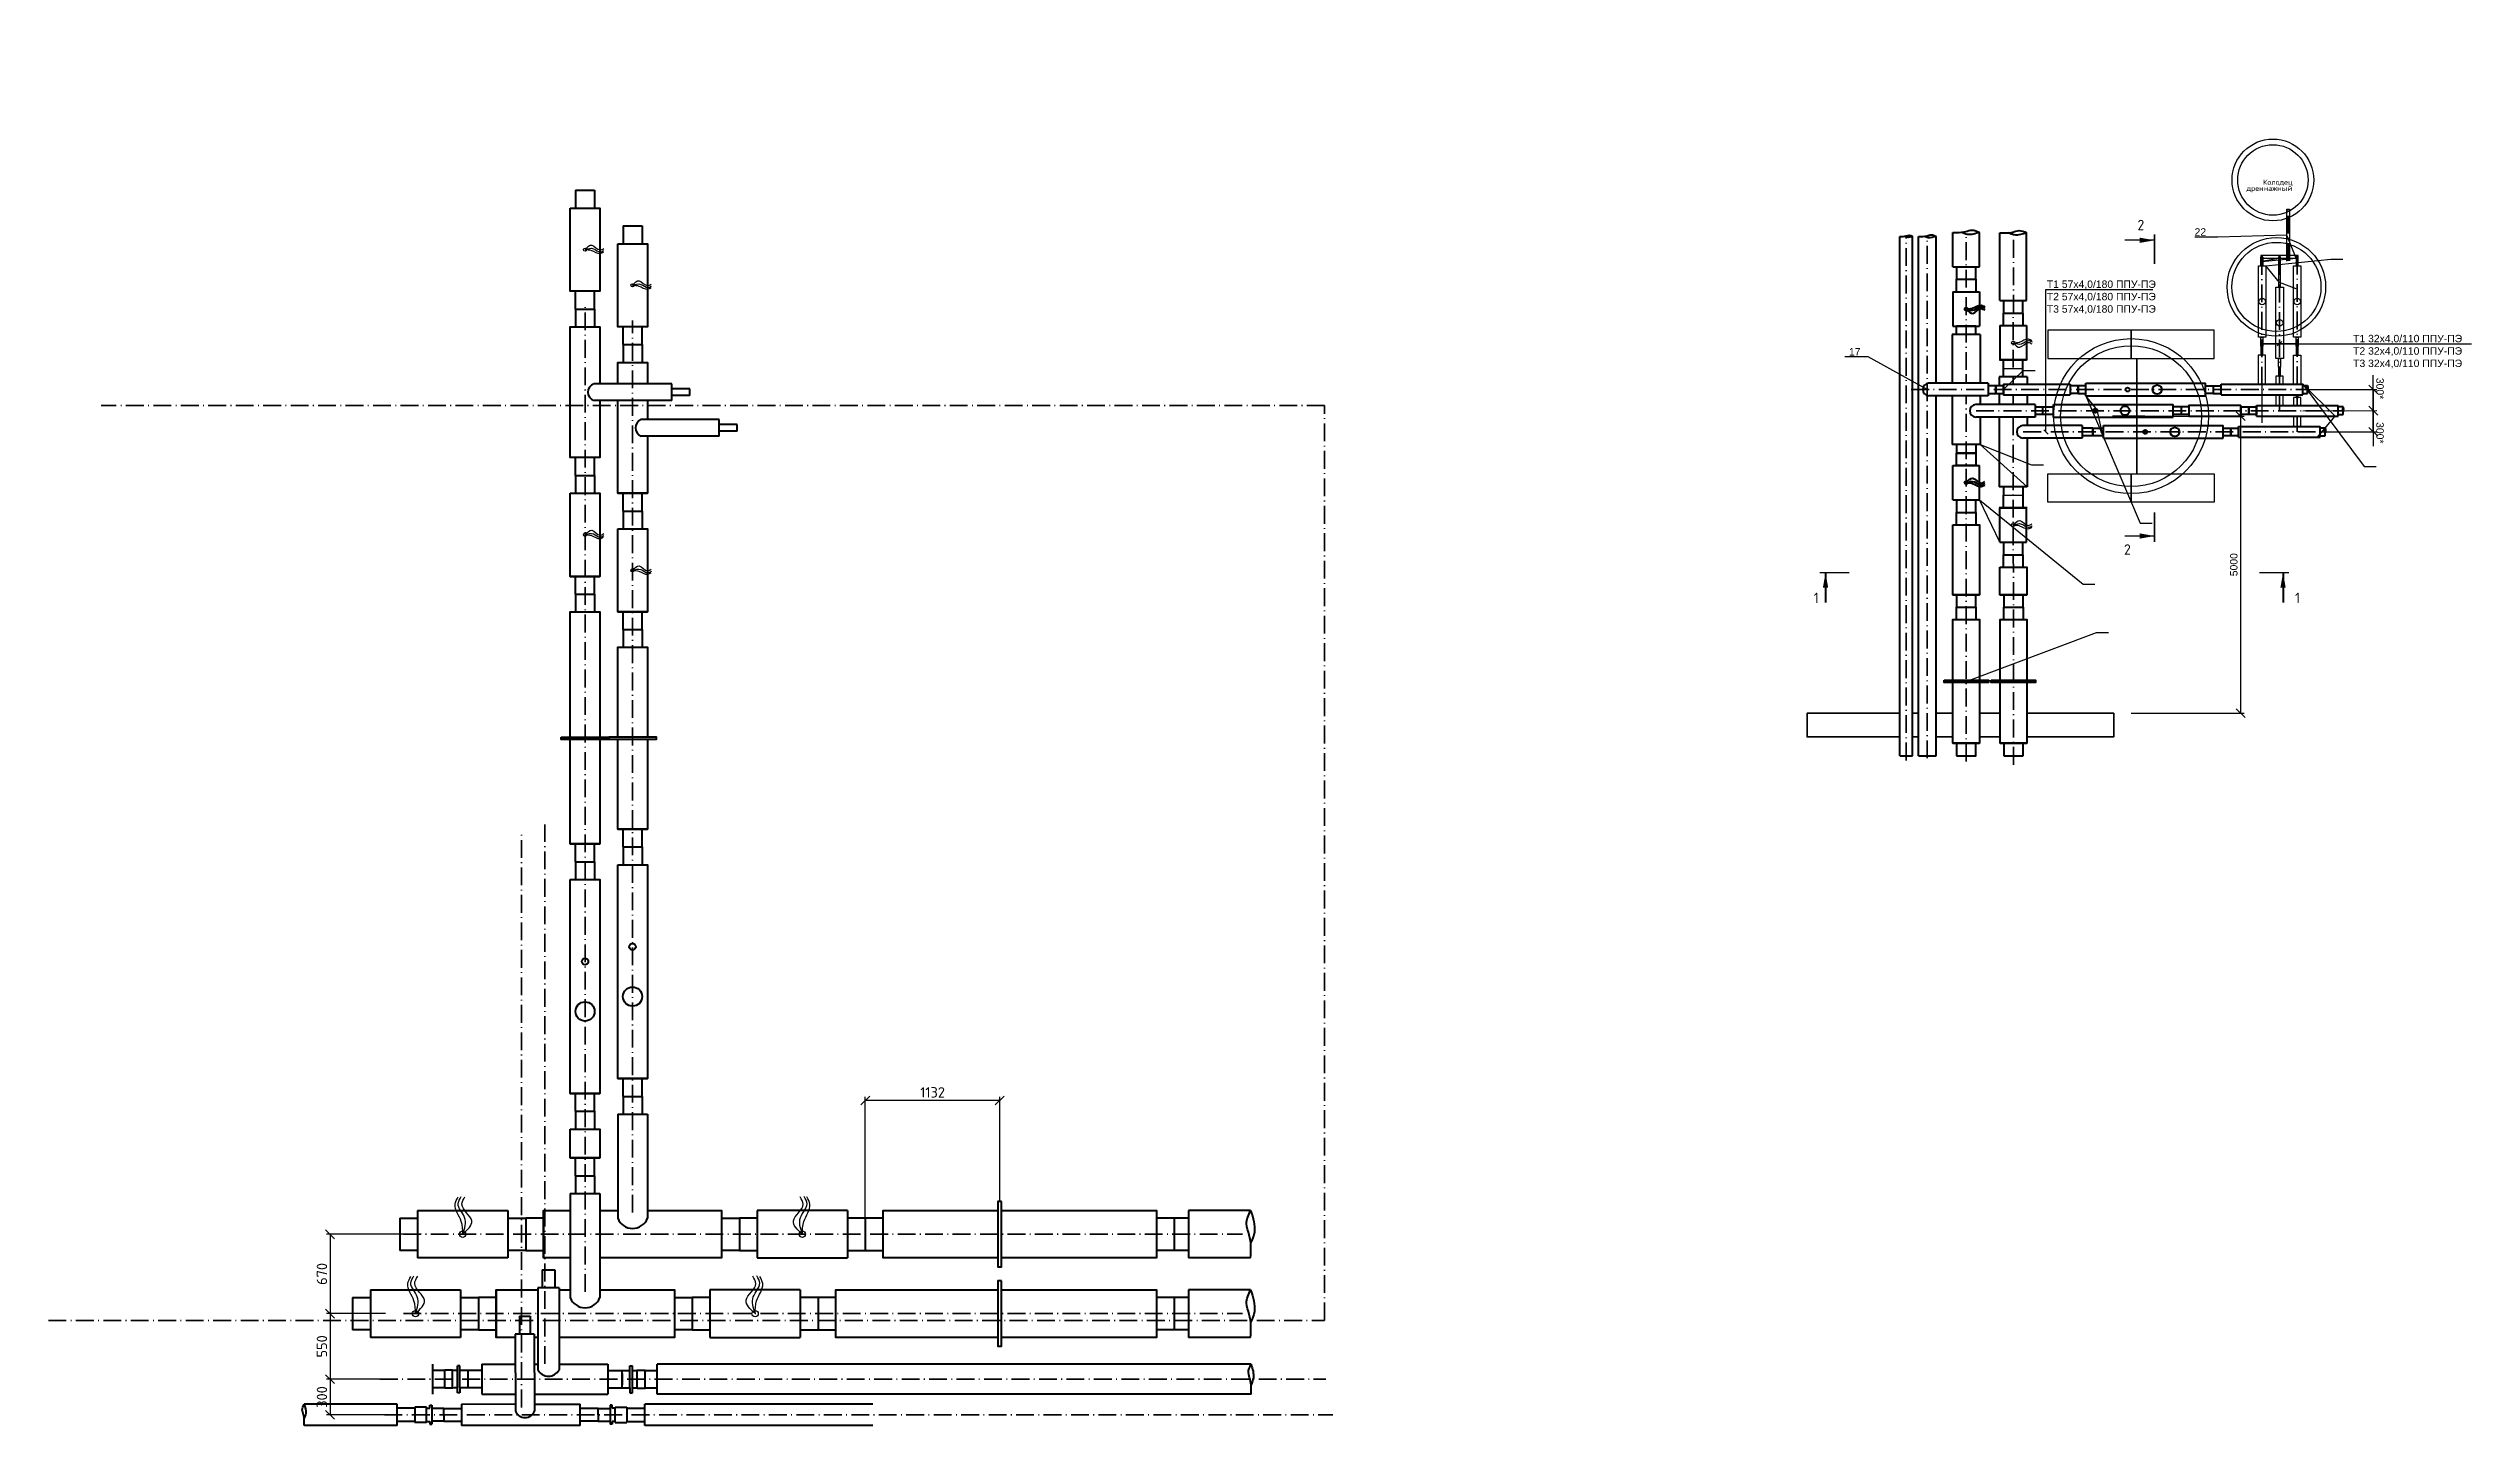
# Model space of a CAD drawing. Header units: millimetres. Extents: x 1990 to 7549, y 397 to 3825.
# Drawn here: x 4549 to 5365, y 397 to 860 of the extents above; entities that cross this region are included whole.
import ezdxf
from ezdxf import colors
from ezdxf.entities.mleader import LeaderData, LeaderLine
from ezdxf.enums import TextEntityAlignment as Align
from ezdxf.math import Vec2, Vec3

# ---------------------------------------------------------------- set-up
doc = ezdxf.new("R2010")
doc.units = ezdxf.units.MM
doc.linetypes.add('ACAD_ISO10W100', pattern=[18.5, 12, -3, 0.5, -3])
doc.layers.add('2 Рамка обычные', color=1, linetype='Continuous', lineweight=60)
doc.layers.add('Объекты проект.', color=1, linetype='Continuous', lineweight=80)
doc.styles.add('-ISOCPEUR-', font='isocpeur.TTF')
doc.styles.add('GOST', font='gost.shx', dxfattribs={"oblique": 15})
doc.styles.add('GOST-2.304_Type-B', font='GOST Common.ttf')
doc.styles.get("Standard").update_dxf_attribs({"font": 'arial.ttf'})
doc.dimstyles.new('Копия М 1 к 25', dxfattribs={"dimtxt": 3.5, "dimasz": 3, "dimexe": 1.25, "dimexo": 0, "dimgap": 1, "dimtad": 1, "dimdec": 0, "dimlfac": 25, "dimzin": 0, "dimdsep": 46, "dimtxsty": 'GOST', "dimblk": 'OBLIQUE', "dimcen": 5, "dimclrd": 256, "dimclre": 256, "dimclrt": 256, "dimazin": 2, "dimtfac": 1, "dimtdec": 0, "dimtmove": 0, "dimatfit": 3, "dimldrblk": 'NONE', "dimfxl": 1.25, "dimtolj": 1, "dimtzin": 0, "dimlwd": -1, "dimlwe": -1, "dimarcsym": 2})
doc.dimstyles.new('Копия(2) М 1 к 40', dxfattribs={"dimtxt": 3.5, "dimasz": 3, "dimexe": 1.25, "dimexo": 0, "dimgap": 1, "dimtad": 1, "dimdec": 0, "dimlfac": 40, "dimzin": 0, "dimdsep": 46, "dimtxsty": 'GOST', "dimblk": 'OBLIQUE', "dimcen": 5, "dimclrd": 256, "dimclre": 256, "dimclrt": 256, "dimazin": 2, "dimtfac": 1, "dimtdec": 0, "dimtmove": 0, "dimatfit": 3, "dimldrblk": 'NONE', "dimfxl": 1.25, "dimtolj": 1, "dimtzin": 0, "dimlwd": -1, "dimlwe": -1, "dimarcsym": 2})

msp = doc.modelspace()

# ---------------------------------------------------------------- texts
at = {"style": '-ISOCPEUR-'}
for s, p in [('дреннажный', (5296.787, 813.048)), ('Колодец', (5299.582, 815.117))]:
    msp.add_text(s, height=1.7792, dxfattribs=at).set_placement(p, align=Align.MIDDLE_CENTER)
at = {"style": 'GOST-2.304_Type-B'}
for p in [(5252.323, 798.949), (5247.78, 689.686)]:
    msp.add_text('2', height=3.5, dxfattribs=at).set_placement(p)
at = {"lineweight": 50, "style": 'GOST-2.304_Type-B'}
for p in [(5143.272, 673.398), (5305.373, 673.398)]:
    msp.add_text('1', height=3.5, dxfattribs=at).set_placement(p)

# ---------------------------------------------------------------- blocks, each defined once
blk = doc.blocks.new('_Oblique')
at = {"color": 0, "linetype": 'ByBlock', "lineweight": -2}
blk.add_line((-0.5, -0.5), (0.5, 0.5), dxfattribs=at)
blk = doc.blocks.new('*D506')
at = {"transparency": 16777216}
for p, q in [((4668.23, 460.93), (4642.3, 460.93)), ((4643.55, 460.93), (4643.55, 434.21)), ((4662.23, 434.21), (4642.3, 434.21))]:
    blk.add_line(p, q, dxfattribs=at)
at = {"layer": 'Defpoints', "color": 0, "lineweight": 35, "transparency": 16777216}
for p in [(4668.23, 460.93), (4643.55, 434.21), (4662.23, 434.21)]:
    blk.add_point(p, dxfattribs=at)
at = {"transparency": 16777216, "xscale": 3, "yscale": 3, "zscale": 3}
for p, rotation in [((4643.55, 460.93), 90), ((4643.55, 434.21), 270)]:
    blk.add_blockref('_Oblique', p, dxfattribs=dict(at, rotation=rotation))
at = {"lineweight": 35, "transparency": 16777216, "insert": (4640.8, 447.57), "char_height": 3.5, "attachment_point": 5, "rotation": 90, "style": '-ISOCPEUR-'}
blk.add_mtext('\\A1;670', dxfattribs=at)
blk = doc.blocks.new('_None')
blk = doc.blocks.new('*D507')
at = {"transparency": 16777216}
for p, q in [((4662.23, 434.21), (4642.3, 434.21)), ((4643.55, 434.21), (4643.55, 412.13)), ((4660.33, 412.13), (4642.3, 412.13))]:
    blk.add_line(p, q, dxfattribs=at)
at = {"layer": 'Defpoints', "color": 0, "lineweight": 35, "transparency": 16777216}
for p in [(4662.23, 434.21), (4643.55, 412.13), (4660.33, 412.13)]:
    blk.add_point(p, dxfattribs=at)
at = {"transparency": 16777216, "xscale": 3, "yscale": 3, "zscale": 3}
for p, rotation in [((4643.55, 434.21), 90), ((4643.55, 412.13), 270)]:
    blk.add_blockref('_Oblique', p, dxfattribs=dict(at, rotation=rotation))
at = {"lineweight": 35, "transparency": 16777216, "insert": (4640.8, 423.17), "char_height": 3.5, "attachment_point": 5, "rotation": 90, "style": '-ISOCPEUR-'}
blk.add_mtext('\\A1;550', dxfattribs=at)
blk = doc.blocks.new('*D508')
at = {"transparency": 16777216}
for p, q in [((4660.33, 412.13), (4642.3, 412.13)), ((4643.55, 412.13), (4643.55, 400.13)), ((4661.87, 400.13), (4642.3, 400.13))]:
    blk.add_line(p, q, dxfattribs=at)
at = {"layer": 'Defpoints', "color": 0, "lineweight": 35, "transparency": 16777216}
for p in [(4660.33, 412.13), (4643.55, 400.13), (4661.87, 400.13)]:
    blk.add_point(p, dxfattribs=at)
at = {"transparency": 16777216, "xscale": 3, "yscale": 3, "zscale": 3}
for p, rotation in [((4643.55, 412.13), 90), ((4643.55, 400.13), 270)]:
    blk.add_blockref('_Oblique', p, dxfattribs=dict(at, rotation=rotation))
at = {"lineweight": 35, "transparency": 16777216, "insert": (4640.8, 406.13), "char_height": 3.5, "attachment_point": 5, "rotation": 90, "style": '-ISOCPEUR-'}
blk.add_mtext('\\A1;300', dxfattribs=at)
blk = doc.blocks.new('*D509')
at = {"transparency": 16777216}
for p, q in [((4823.83, 466.39), (4823.83, 507.19)), ((4869.11, 471.93), (4869.11, 507.19)), ((4869.11, 505.94), (4823.83, 505.94))]:
    blk.add_line(p, q, dxfattribs=at)
at = {"layer": 'Defpoints', "color": 0, "lineweight": 35, "transparency": 16777216}
for p in [(4823.83, 505.94), (4823.83, 466.39), (4869.11, 471.93)]:
    blk.add_point(p, dxfattribs=at)
at = {"transparency": 16777216, "xscale": 3, "yscale": 3, "zscale": 3, "rotation": 180}
blk.add_blockref('_Oblique', (4823.83, 505.94), dxfattribs=at)
at = {"transparency": 16777216, "xscale": 3, "yscale": 3, "zscale": 3}
blk.add_blockref('_Oblique', (4869.11, 505.94), dxfattribs=at)
at = {"lineweight": 35, "transparency": 16777216, "insert": (4846.47, 508.69), "char_height": 3.5, "attachment_point": 5, "style": '-ISOCPEUR-'}
blk.add_mtext('\\A1;1132', dxfattribs=at)
blk = doc.blocks.new('*D510')
at = {"transparency": 16777216}
for p, q in [((5331.72, 738.19), (5331.72, 750.1)), ((5313.9, 738.18), (5332.97, 738.19)), ((5331.73, 731.05), (5331.72, 738.19)), ((5313.9, 731.05), (5332.98, 731.05))]:
    blk.add_line(p, q, dxfattribs=at)
at = {"layer": 'Defpoints', "color": 0, "lineweight": 35, "transparency": 16777216}
for p in [(5313.9, 738.18), (5331.72, 738.19), (5313.9, 731.05)]:
    blk.add_point(p, dxfattribs=at)
at = {"transparency": 16777216, "xscale": 3, "yscale": 3, "zscale": 3}
for p, rotation in [((5331.72, 738.19), 90.01078674585102), ((5331.73, 731.05), 270.010786745851)]:
    blk.add_blockref('_Oblique', p, dxfattribs=dict(at, rotation=rotation))
at = {"lineweight": 35, "transparency": 16777216, "insert": (5334, 745.64), "char_height": 2.5, "attachment_point": 5, "rotation": 270.01079}
blk.add_mtext('\\A1;300*', dxfattribs=at)
blk = doc.blocks.new('*D511')
at = {"transparency": 16777216}
for p, q in [((5307.98, 745.29), (5332.97, 745.3)), ((5331.72, 745.3), (5331.72, 738.19)), ((5307.98, 738.18), (5332.97, 738.19)), ((5331.72, 738.19), (5331.73, 726.27))]:
    blk.add_line(p, q, dxfattribs=at)
at = {"layer": 'Defpoints', "color": 0, "lineweight": 35, "transparency": 16777216}
for p in [(5307.98, 745.29), (5307.98, 738.18), (5331.72, 738.19)]:
    blk.add_point(p, dxfattribs=at)
at = {"transparency": 16777216, "xscale": 3, "yscale": 3, "zscale": 3}
for p, rotation in [((5331.72, 745.3), 90.01078674584838), ((5331.72, 738.19), 270.0107867458483)]:
    blk.add_blockref('_Oblique', p, dxfattribs=dict(at, rotation=rotation))
at = {"lineweight": 35, "transparency": 16777216, "insert": (5334, 730.73), "char_height": 2.5, "attachment_point": 5, "rotation": 270.01079}
blk.add_mtext('\\A1;300*', dxfattribs=at)
blk = doc.blocks.new('*D512')
at = {"transparency": 16777216}
for p, q in [((5250.16, 736.34), (5288.3, 736.34)), ((5287.05, 736.34), (5287.05, 636.34)), ((5250.16, 636.34), (5288.3, 636.34))]:
    blk.add_line(p, q, dxfattribs=at)
at = {"layer": 'Defpoints', "color": 0, "lineweight": 35, "transparency": 16777216}
for p in [(5250.16, 736.34), (5250.16, 636.34), (5287.05, 636.34)]:
    blk.add_point(p, dxfattribs=at)
at = {"transparency": 16777216, "xscale": 3, "yscale": 3, "zscale": 3}
for p, rotation in [((5287.05, 736.34), 90), ((5287.05, 636.34), 270)]:
    blk.add_blockref('_Oblique', p, dxfattribs=dict(at, rotation=rotation))
at = {"lineweight": 35, "transparency": 16777216, "insert": (5284.77, 686.34), "char_height": 2.5, "attachment_point": 5, "rotation": 90}
blk.add_mtext('\\A1;5000', dxfattribs=at)

# ---------------------------------------------------------------- dimensions: what is measured, and where the dimension line sits
at = {"color": 18, "lineweight": 35, "true_color": 0x000000}
for p1, p2, distance, picture, middle in [((5307.976, 745.294), (5307.978, 738.181), 23.747, '*D511', (5334.003, 730.728)), ((5313.903, 731.048), (5313.901, 738.182), -17.823, '*D510', (5334, 745.644))]:
    dim = msp.add_aligned_dim(p1=p1, p2=p2, distance=distance, text='300*', dimstyle='Копия(2) М 1 к 40', override={"dimtxt": 2.5, "dimtxsty": 'Standard'}, dxfattribs=at)
    dim.commit()
    dim.dimension.update_dxf_attribs({"geometry": picture, "text_midpoint": middle})
for base, p1, p2, text, dimstyle, override, picture, middle in [((5287.048, 636.344), (5250.163, 736.344), (5250.163, 636.344), '5000', 'Копия(2) М 1 к 40', {"dimtxt": 2.5, "dimtxsty": 'Standard'}, '*D512', (5284.771, 686.344)), ((4643.554, 434.211), (4668.228, 460.927), (4662.232, 434.211), '670', 'Копия М 1 к 25', {"dimtxsty": '-ISOCPEUR-'}, '*D506', (4640.804, 447.569)), ((4643.554, 412.128), (4662.232, 434.211), (4660.335, 412.128), '550', 'Копия М 1 к 25', {"dimtxsty": '-ISOCPEUR-'}, '*D507', (4640.804, 423.17))]:
    dim = msp.add_linear_dim(base=base, p1=p1, p2=p2, angle=90, text=text, dimstyle=dimstyle, override=override, dxfattribs=at)
    dim.commit()
    dim.dimension.update_dxf_attribs({"geometry": picture, "text_midpoint": middle})
dim = msp.add_linear_dim(base=(4823.828, 505.942), p1=(4869.108, 471.926), p2=(4823.828, 466.387), dimstyle='Копия М 1 к 25', override={"dimtxsty": '-ISOCPEUR-'}, dxfattribs=at)
dim.commit()
dim.dimension.update_dxf_attribs({"geometry": '*D509', "text_midpoint": (4846.468, 508.692)})
dim = msp.add_linear_dim(base=(4643.554, 400.127), p1=(4660.335, 412.128), p2=(4661.872, 400.127), angle=90, dimstyle='Копия М 1 к 25', override={"dimtxsty": '-ISOCPEUR-'}, dxfattribs=at)
dim.commit()
dim.dimension.update_dxf_attribs({"geometry": '*D508', "text_midpoint": (4640.804, 406.128)})

# ---------------------------------------------------------------- hatches: boundary and pattern name
for points in [[(5258.064, 795.55), (5253.064, 796.431), (5253.064, 794.668)], [(5258.064, 695.99), (5253.064, 696.872), (5253.064, 695.108)]]:
    msp.add_hatch(color=256).paths.add_polyline_path(points, flags=0)
at = {"lineweight": 50}
for points in [[(5147.247, 683.648), (5148.129, 678.648), (5146.366, 678.648)], [(5301.348, 683.648), (5302.229, 678.648), (5300.466, 678.648)]]:
    msp.add_hatch(color=256, dxfattribs=at).paths.add_polyline_path(points, flags=0)

# ---------------------------------------------------------------- linework, layer by layer
at = {"color": 6, "lineweight": 60}
for p, q in [((5172.278, 622.028), (5172.278, 796.875)), ((5176.548, 622.028), (5176.548, 796.875)), ((5172.278, 622.028), (5176.548, 622.028))]:
    msp.add_line(p, q, dxfattribs=at)
at = {"color": 3, "linetype": 'ACAD_ISO10W100', "lineweight": 35, "ltscale": 0.5}
for p, q in [((5174.413, 620.433), (5174.413, 796.989)), ((5181.53, 621.144), (5181.53, 797.068)), ((5194.626, 751.88), (5194.627, 797.587)), ((5210.471, 752.686), (5210.546, 797.404)), ((4729.428, 441.52), (4729.428, 774.411)), ((4745.428, 468.235), (4745.428, 768.577)), ((5194.626, 747.408), (5194.626, 750.528)), ((5194.626, 620.111), (5194.626, 743.138)), ((5210.471, 747.408), (5210.471, 749.721)), ((5210.471, 740.296), (5210.471, 743.138)), ((5210.543, 618.957), (5210.471, 736.025)), ((5213.832, 731.048), (5315, 731.048)), ((4707.99, 402.642), (4707.99, 596.593)), ((4715.908, 417.284), (4715.908, 598.869)), ((4668.228, 460.927), (4950.841, 460.927)), ((4668.228, 434.211), (4950.841, 434.211)), ((4660.335, 412.128), (4978.917, 412.128)), ((4661.872, 400.127), (4981.241, 400.127))]:
    msp.add_line(p, q, dxfattribs=at)
at = {"color": 4, "lineweight": 60}
for p, q in [((5178.565, 760.57), (5178.565, 796.875)), ((5184.495, 760.57), (5184.495, 796.875)), ((5178.565, 622.028), (5178.565, 760.57)), ((5184.495, 747.408), (5184.495, 760.57)), ((5202.03, 747.408), (5181.981, 747.408)), ((5202.03, 743.138), (5181.981, 743.138)), ((5184.495, 622.028), (5184.495, 743.138)), ((5202.03, 747.408), (5202.03, 743.138)), ((5202.03, 746.554), (5202.03, 743.992)), ((5234.906, 743.16), (5234.906, 747.43)), ((5234.906, 747.43), (5275.235, 747.43)), ((5234.906, 743.16), (5275.235, 743.16)), ((5275.235, 743.16), (5275.235, 747.43)), ((5280.449, 747.069), (5307.976, 747.069)), ((5280.449, 743.52), (5307.976, 743.52)), ((5307.976, 743.52), (5307.976, 747.069)), ((5309.633, 746.576), (5307.976, 746.576)), ((5307.976, 744.012), (5309.633, 744.012)), ((5178.565, 622.028), (5184.495, 622.028))]:
    msp.add_line(p, q, dxfattribs=at)
at = {"color": 5, "lineweight": 50}
for p, q in [((5190.103, 786.624), (5190.103, 798.224)), ((5199.103, 786.624), (5199.103, 798.224)), ((5190.103, 786.624), (5199.103, 786.624)), ((5191.353, 786.624), (5191.353, 782.424)), ((5197.853, 782.424), (5197.853, 786.624)), ((5190.103, 778.224), (5199.103, 778.224)), ((5190.103, 778.224), (5190.103, 766.624)), ((5191.353, 778.224), (5191.353, 782.424)), ((5191.353, 782.424), (5197.853, 782.424)), ((5191.353, 782.424), (5197.853, 782.424)), ((5191.353, 782.424), (5197.853, 782.424)), ((5191.353, 782.424), (5197.853, 782.424)), ((5197.853, 782.424), (5197.853, 778.224)), ((5199.103, 778.224), (5199.103, 766.624)), ((5199.371, 763.777), (5189.882, 763.777)), ((5189.882, 763.777), (5189.882, 747.408)), ((5190.103, 766.624), (5199.103, 766.624)), ((5197.865, 766.624), (5191.389, 766.624)), ((5191.389, 763.777), (5191.389, 766.624)), ((5197.865, 766.624), (5191.389, 766.624)), ((5197.865, 766.624), (5191.389, 766.624)), ((5197.865, 766.624), (5191.389, 766.624)), ((5197.865, 763.777), (5197.865, 766.624)), ((5199.371, 763.777), (5199.371, 747.408)), ((5189.882, 743.138), (5189.882, 726.769)), ((5199.371, 743.138), (5199.371, 740.296)), ((5217.875, 740.296), (5197.826, 740.296)), ((5217.875, 736.025), (5197.826, 736.025)), ((5199.371, 736.025), (5199.371, 726.769)), ((5217.875, 740.296), (5217.875, 736.025)), ((5217.875, 739.442), (5217.875, 736.879)), ((5217.875, 739.442), (5224.04, 739.442)), ((5224.04, 736.879), (5217.875, 736.879)), ((5224.04, 736.025), (5224.04, 740.296)), ((5224.04, 740.296), (5264.369, 740.296)), ((5224.04, 736.025), (5264.369, 736.025)), ((5264.369, 736.025), (5264.369, 740.296)), ((5199.371, 726.769), (5189.882, 726.769)), ((5191.389, 726.769), (5191.389, 723.923)), ((5197.865, 726.769), (5197.865, 723.923)), ((5190.125, 719.723), (5199.125, 719.723)), ((5190.125, 708.123), (5190.125, 719.723)), ((5191.375, 719.723), (5191.375, 723.923)), ((5191.375, 723.923), (5197.875, 723.923)), ((5197.865, 723.923), (5191.389, 723.923)), ((5197.865, 723.923), (5191.389, 723.923)), ((5197.865, 723.923), (5191.389, 723.923)), ((5197.865, 723.923), (5191.389, 723.923)), ((5197.865, 723.923), (5191.389, 723.923)), ((5197.865, 723.923), (5191.389, 723.923)), ((5197.887, 719.723), (5191.411, 719.723)), ((5197.887, 719.723), (5191.411, 719.723)), ((5197.887, 719.723), (5191.411, 719.723)), ((5197.887, 719.723), (5191.411, 719.723)), ((5197.875, 723.923), (5197.875, 719.723)), ((5199.125, 708.123), (5199.125, 719.723)), ((5190.125, 708.123), (5199.125, 708.123)), ((5191.375, 708.123), (5191.375, 703.923)), ((5191.375, 703.923), (5197.875, 703.923)), ((5191.375, 703.923), (5197.875, 703.923)), ((5191.375, 703.923), (5197.875, 703.923)), ((5191.375, 699.723), (5191.375, 703.923)), ((5197.875, 703.923), (5197.875, 708.123)), ((5197.875, 703.923), (5197.875, 699.723)), ((5190.125, 699.723), (5199.125, 699.723)), ((5190.126, 676.228), (5199.126, 676.228)), ((5191.376, 676.228), (5191.376, 672.028)), ((5191.376, 672.028), (5197.876, 672.028)), ((5191.376, 667.828), (5191.376, 672.028)), ((5191.376, 672.028), (5197.876, 672.028)), ((5191.376, 672.028), (5197.876, 672.028)), ((5191.376, 672.028), (5197.876, 672.028)), ((5191.376, 672.028), (5197.876, 672.028)), ((5191.376, 672.028), (5197.876, 672.028)), ((5191.376, 672.028), (5197.876, 672.028)), ((5191.376, 672.028), (5197.876, 672.028)), ((5197.876, 672.028), (5197.876, 676.228)), ((5197.876, 672.028), (5197.876, 667.828)), ((5190.126, 667.828), (5199.126, 667.828)), ((5190.126, 626.228), (5199.126, 626.228)), ((5191.376, 626.228), (5191.376, 622.028)), ((5191.376, 622.028), (5197.876, 622.028)), ((5191.376, 622.028), (5197.876, 622.028)), ((5197.876, 622.028), (5197.876, 626.228))]:
    msp.add_line(p, q, dxfattribs=at)
at = {"lineweight": 60}
for p, q in [((5205.971, 775.245), (5205.971, 798.053)), ((5214.971, 775.245), (5214.971, 798.053)), ((5205.971, 775.245), (5214.971, 775.245)), ((5207.221, 775.245), (5207.221, 771.045)), ((5207.221, 766.845), (5207.221, 771.045)), ((5207.221, 771.045), (5213.721, 771.045)), ((5207.221, 771.045), (5213.721, 771.045)), ((5213.721, 771.045), (5213.721, 775.245)), ((5213.721, 771.045), (5213.721, 766.845)), ((5205.971, 766.845), (5214.971, 766.845)), ((5205.971, 766.845), (5205.971, 755.245)), ((5214.971, 766.845), (5214.971, 755.245)), ((5205.971, 755.245), (5214.971, 755.245)), ((5292.379, 739.934), (5319.906, 739.934)), ((5292.379, 736.385), (5319.906, 736.385)), ((5319.906, 736.385), (5319.906, 739.934)), ((5321.563, 739.442), (5319.906, 739.442)), ((5319.906, 736.878), (5321.563, 736.878)), ((5237.278, 732.329), (5240.836, 732.329)), ((5237.278, 732.329), (5237.278, 729.767)), ((5237.278, 732.329), (5237.278, 729.767)), ((5240.836, 729.767), (5237.278, 729.767)), ((5240.836, 728.913), (5240.836, 733.183)), ((5240.836, 733.183), (5281.165, 733.183)), ((5240.836, 728.913), (5281.165, 728.913)), ((5281.165, 728.913), (5281.165, 733.183)), ((5286.379, 732.822), (5313.906, 732.822)), ((5286.379, 729.273), (5313.906, 729.273)), ((5313.906, 729.273), (5313.906, 732.822)), ((5315.563, 732.329), (5313.906, 732.329)), ((5313.906, 729.766), (5315.563, 729.766)), ((5205.971, 705.497), (5214.971, 705.497)), ((5205.971, 693.897), (5205.971, 705.497)), ((5207.221, 705.497), (5207.221, 709.697)), ((5213.721, 709.697), (5213.721, 705.497)), ((5214.971, 693.897), (5214.971, 705.497)), ((5205.971, 693.897), (5214.971, 693.897)), ((5207.221, 693.897), (5207.221, 689.697)), ((5213.721, 689.697), (5213.721, 693.897)), ((5207.221, 689.697), (5213.721, 689.697)), ((5207.221, 685.497), (5207.221, 689.697)), ((5207.221, 689.697), (5213.721, 689.697)), ((5213.721, 689.697), (5213.721, 685.497)), ((5205.971, 685.497), (5214.971, 685.497)), ((5206.02, 676.228), (5215.02, 676.228)), ((5207.27, 676.228), (5207.27, 672.028)), ((5207.27, 672.028), (5213.77, 672.028)), ((5207.27, 667.828), (5207.27, 672.028)), ((5207.27, 672.028), (5213.77, 672.028)), ((5207.27, 672.028), (5213.77, 672.028)), ((5207.27, 672.028), (5213.77, 672.028)), ((5213.77, 672.028), (5213.77, 676.228)), ((5213.77, 672.028), (5213.77, 667.828)), ((5206.02, 667.828), (5215.02, 667.828)), ((5206.02, 626.228), (5215.02, 626.228)), ((5207.27, 626.228), (5207.27, 622.028)), ((5207.27, 622.028), (5213.77, 622.028)), ((5207.27, 622.028), (5213.77, 622.028)), ((5213.77, 622.028), (5213.77, 626.228))]:
    msp.add_line(p, q, dxfattribs=at)
for p, q in [((5258.064, 795.55), (5248.064, 795.55)), ((5207.233, 749.551), (5207.233, 749.721)), ((5213.709, 749.551), (5213.709, 749.721)), ((5258.064, 695.99), (5248.064, 695.99))]:
    msp.add_line(p, q)
at = {"lineweight": 50}
for p, q in [((5215.216, 755.245), (5205.727, 755.245)), ((5215.216, 749.551), (5205.727, 749.551)), ((5205.727, 749.551), (5205.727, 746.559)), ((5205.727, 743.996), (5205.727, 740.296)), ((5215.216, 749.551), (5215.216, 747.047)), ((5215.216, 743.498), (5215.216, 740.296)), ((5205.727, 736.025), (5205.727, 712.544)), ((5215.216, 736.025), (5215.216, 733.183)), ((5233.719, 733.183), (5213.671, 733.183)), ((5233.719, 728.913), (5213.671, 728.913)), ((5215.216, 728.913), (5215.216, 712.544)), ((5233.719, 733.183), (5233.719, 728.913)), ((5237.278, 732.329), (5233.719, 732.329)), ((5233.719, 732.329), (5233.719, 729.767)), ((5237.278, 729.767), (5233.719, 729.767)), ((5237.278, 729.767), (5237.278, 732.329)), ((5215.216, 712.544), (5205.727, 712.544)), ((5207.233, 712.544), (5207.233, 709.697)), ((5213.709, 712.544), (5213.709, 709.697)), ((5215.216, 705.497), (5205.727, 705.497)), ((5147.247, 683.648), (5147.247, 673.648)), ((5301.348, 683.648), (5301.348, 673.648))]:
    msp.add_line(p, q, dxfattribs=at)
at = {"color": 18, "lineweight": 35, "true_color": 0x000000}
for p, q in [((5252.118, 755.782), (5252.118, 716.907)), ((5254.842, 736.344), (5243.853, 736.344)), ((4742.248, 664.407), (4748.608, 664.407)), ((5141.054, 636.344), (5141.054, 628.344)), ((4921.908, 439.672), (4921.908, 429.955))]:
    msp.add_line(p, q, dxfattribs=at)
at = {"color": 219, "linetype": 'ACAD_ISO10W100', "lineweight": 35, "ltscale": 0.5, "true_color": 0x642165}
for p, q in [((4978.538, 739.891), (4566.471, 739.891)), ((4978.538, 431.891), (4978.538, 739.891)), ((4548.691, 431.891), (4978.538, 431.891))]:
    msp.add_line(p, q, dxfattribs=at)
for points in [[(5302.62, 788.568), (5302.62, 806.043), (5303.52, 806.043), (5303.52, 788.577)], [(5303.52, 790.455), (5302.62, 790.455), (5302.62, 794.08)], [(5303.52, 794.09), (5303.52, 790.455)], [(5295.533, 762.893), (5293.033, 762.893), (5293.033, 786.893), (5295.533, 786.893), (5295.533, 762.893)], [(5306.491, 789.555), (5306.491, 790.455), (5293.892, 790.455), (5293.892, 789.555), (5299.823, 789.555)], [(5300.463, 789.893), (5299.823, 789.893), (5299.823, 779.781), (5300.463, 779.781), (5300.463, 789.893)], [(5300.463, 789.555), (5305.753, 789.555)], [(5307.393, 762.893), (5304.893, 762.893), (5304.893, 786.893), (5307.393, 786.893), (5307.393, 762.893)], [(5306.393, 789.893), (5305.753, 789.893), (5305.753, 786.893), (5306.393, 786.893), (5306.393, 789.893)], [(5306.393, 789.555), (5306.491, 789.555)], [(5301.463, 755.781), (5298.963, 755.781), (5298.963, 779.781), (5301.463, 779.781), (5301.463, 755.781)], [(5294.533, 759.893), (5293.893, 759.893), (5293.893, 762.893), (5294.533, 762.893), (5294.533, 759.893)], [(5294.533, 759.893), (5293.893, 759.893), (5293.893, 756.893), (5294.533, 756.893), (5294.533, 759.893)], [(5306.393, 759.893), (5305.753, 759.893), (5305.753, 762.893), (5306.393, 762.893), (5306.393, 759.893)], [(5306.393, 759.893), (5305.753, 759.893), (5305.753, 756.893), (5306.393, 756.893), (5306.393, 759.893)], [(5213.709, 752.217), (5207.233, 752.217)], [(5295.463, 756.893), (5292.963, 756.893), (5292.963, 747.069), (5295.463, 747.069), (5295.463, 756.893)], [(5300.463, 752.781), (5299.823, 752.781), (5299.823, 755.781), (5300.463, 755.781), (5300.463, 752.781)], [(5300.463, 752.781), (5299.823, 752.781), (5299.823, 749.781), (5300.463, 749.781), (5300.463, 752.781)], [(5307.323, 747.047), (5304.823, 747.047), (5304.823, 756.893), (5307.323, 756.893), (5307.323, 747.047)], [(5301.393, 749.781), (5298.893, 749.781), (5298.893, 747.047)], [(5298.893, 743.498), (5298.893, 739.956), (5301.393, 739.956), (5301.393, 743.498)], [(5301.393, 747.047), (5301.393, 749.781)], [(5305.753, 743.498), (5305.753, 742.668), (5306.393, 742.668), (5306.393, 743.498)], [(5307.393, 742.668), (5304.893, 742.668), (5304.893, 739.956)], [(5307.393, 742.668), (5304.893, 742.668)], [(5304.893, 736.407), (5304.893, 732.843), (5307.393, 732.843), (5307.393, 736.407)], [(5307.393, 739.956), (5307.393, 742.668)], [(5207.221, 709.697), (5213.721, 709.697)], [(5207.221, 689.697), (5213.721, 689.697), (5213.721, 687.438)], [(5207.27, 672.028), (5213.77, 672.028), (5213.77, 674.288)], [(5207.27, 672.028), (5213.77, 672.028), (5213.77, 669.768)], [(5207.27, 622.028), (5213.77, 622.028), (5213.77, 624.288)]]:
    msp.add_lwpolyline(points)
at = {"color": 3, "linetype": 'ACAD_ISO10W100', "lineweight": 35, "ltscale": 0.5}
for points in [[(5303.07, 788.579), (5303.07, 806.043)], [(5303.07, 790.455), (5303.07, 794.091)], [(5294.213, 789.915), (5294.213, 745.315)], [(5300.143, 789.893), (5300.143, 747.047)], [(5306.073, 747.047), (5306.073, 789.893)], [(5176.142, 745.295), (5309.726, 745.318)], [(5300.143, 743.498), (5300.143, 738.181)], [(5306.073, 739.956), (5306.073, 743.498)], [(5197.987, 738.16), (5321.656, 738.184)], [(5306.073, 731.048), (5306.073, 736.407)]]:
    msp.add_lwpolyline(points, dxfattribs=at)
for points in [[(5258.064, 787.55, 0.5, 0.5, 0), (5258.064, 797.55, 0.5, 0.5, 0)], [(5258.064, 703.99, 0.5, 0.5, 0), (5258.064, 693.99, 0.5, 0.5, 0)]]:
    msp.add_lwpolyline(points, format="xyseb")
at = {"lineweight": 25}
msp.add_lwpolyline([(5293.893, 789.893), (5294.533, 789.893), (5294.533, 786.893), (5293.893, 786.893)], close=True, dxfattribs=at)
at = {"color": 0, "linetype": 'ByBlock'}
for points in [[(5250.163, 755.782), (5250.163, 765.271), (5222.17, 765.271), (5222.17, 755.782)], [(5278.156, 755.782), (5278.156, 765.271), (5250.163, 765.271), (5250.163, 755.782)], [(5250.163, 716.907), (5250.163, 707.418), (5222.17, 707.418), (5222.17, 716.907)], [(5278.156, 716.907), (5278.156, 707.418), (5250.163, 707.418), (5250.163, 716.907)]]:
    msp.add_lwpolyline(points, close=True, dxfattribs=at)
at = {"lineweight": 50}
for points in [[(5207.233, 749.721), (5207.233, 752.686), (5207.233, 755.245)], [(5213.709, 749.721), (5213.709, 752.686), (5213.709, 755.245)]]:
    msp.add_lwpolyline(points, dxfattribs=at)
at = {"color": 4, "lineweight": 60}
for points in [[(5204.637, 746.561), (5202.03, 746.561), (5202.03, 743.997), (5204.637, 743.997)], [(5207.244, 746.559), (5204.637, 746.559), (5204.637, 743.996), (5207.244, 743.996)], [(5234.906, 746.576), (5232.299, 746.576), (5232.299, 744.012), (5234.906, 744.012)], [(5275.235, 746.576), (5277.842, 746.576), (5277.842, 744.012), (5275.235, 744.012)]]:
    msp.add_lwpolyline(points, close=True, dxfattribs=at)
for points in [[(5229.692, 747.047), (5207.244, 747.047), (5207.244, 743.498), (5229.692, 743.498)], [(5229.692, 747.069), (5229.692, 743.52)], [(5232.299, 746.576), (5229.692, 746.576)], [(5232.299, 744.012), (5229.692, 744.012)], [(5232.299, 744.012), (5232.299, 746.576)], [(5277.842, 746.576), (5280.449, 746.576)], [(5277.842, 744.012), (5280.449, 744.012)], [(5280.449, 743.52), (5280.449, 747.069)]]:
    msp.add_lwpolyline(points, dxfattribs=at)
at = {"lineweight": 25}
msp.add_lwpolyline([(5294.213, 747.069), (5294.213, 734.069)], dxfattribs=at)
at = {"color": 5, "lineweight": 50}
for points in [[(5220.482, 736.879), (5220.482, 739.442)], [(5191.376, 672.028), (5197.876, 672.028), (5197.876, 674.288)], [(5191.376, 672.028), (5197.876, 672.028), (5197.876, 669.768)], [(5190.126, 647.401), (5190.126, 667.828), (5199.126, 667.828), (5199.126, 647.401)], [(5199.126, 646.655), (5199.126, 626.228), (5190.126, 626.228), (5190.126, 646.655)], [(5191.376, 622.028), (5197.876, 622.028), (5197.876, 624.288)]]:
    msp.add_lwpolyline(points, dxfattribs=at)
at = {"lineweight": 60}
for points in [[(5269.583, 739.442), (5264.369, 739.442)], [(5269.583, 736.878), (5264.369, 736.878)], [(5266.976, 739.442), (5266.976, 736.878)], [(5287.165, 739.934), (5269.583, 739.934), (5269.583, 736.385), (5287.165, 736.385)], [(5287.165, 739.934), (5287.165, 736.385)], [(5292.379, 736.385), (5292.379, 739.934)], [(5286.379, 729.273), (5286.379, 732.822)], [(5206.02, 647.401), (5206.02, 667.828), (5215.02, 667.828), (5215.02, 647.401)], [(5215.02, 646.655), (5215.02, 626.228), (5206.02, 626.228), (5206.02, 646.655)]]:
    msp.add_lwpolyline(points, dxfattribs=at)
for points in [[(5287.165, 739.442), (5289.772, 739.442), (5289.772, 736.878), (5287.165, 736.878)], [(5289.772, 739.459), (5292.379, 739.459), (5292.379, 736.896), (5289.772, 736.896)], [(5281.165, 732.329), (5283.772, 732.329), (5283.772, 729.766), (5281.165, 729.766)], [(5283.772, 732.329), (5286.379, 732.329), (5286.379, 729.766), (5283.772, 729.766)], [(5205.971, 685.497), (5215.02, 685.497), (5215.02, 676.228), (5205.971, 676.228)], [(5203.057, 647.401), (5217.983, 647.401), (5217.983, 646.655), (5203.057, 646.655)]]:
    msp.add_lwpolyline(points, close=True, dxfattribs=at)
at = {"color": 5, "lineweight": 50}
for points in [[(5190.125, 699.723), (5199.126, 699.723), (5199.126, 676.228), (5190.125, 676.228)], [(5187.162, 647.401), (5202.089, 647.401), (5202.089, 646.655), (5187.162, 646.655)]]:
    msp.add_lwpolyline(points, close=True, dxfattribs=at)
at = {"lineweight": 50}
for points in [[(5155.247, 683.648, 0.5, 0.5, 0), (5145.247, 683.648, 0.5, 0.5, 0)], [(5293.348, 683.648, 0.5, 0.5, 0), (5303.348, 683.648, 0.5, 0.5, 0)]]:
    msp.add_lwpolyline(points, format="xyseb", dxfattribs=at)
at = {"color": 18, "lineweight": 35, "true_color": 0x000000}
for points in [[(5172.278, 636.344), (5141.054, 636.344), (5141.054, 628.344), (5172.278, 628.344)], [(5178.565, 636.344), (5176.548, 636.344)], [(5190.126, 636.344), (5184.495, 636.344)], [(5206.02, 636.344), (5199.126, 636.344)], [(5215.02, 628.344), (5244.324, 628.344), (5244.324, 636.344), (5215.02, 636.344)], [(5176.548, 628.344), (5178.565, 628.344)], [(5184.495, 628.344), (5190.126, 628.344)], [(5199.126, 628.344), (5206.02, 628.344)]]:
    msp.add_lwpolyline(points, dxfattribs=at)
at = {"color": 0, "linetype": 'ByBlock'}
for centre, radius in [((5297.924, 815.855), 13.759), ((5297.924, 815.855), 11.861), ((5299.102, 779.846), 16.6), ((5299.102, 779.846), 15), ((5250.163, 736.344), 26.095), ((5250.163, 736.344), 23.723)]:
    msp.add_circle(centre, radius, dxfattribs=at)
at = {"lineweight": 30}
for centre, radius in [((4729.428, 792.407), 0.531), ((4745.428, 780.407), 0.531), ((5210.471, 761.045), 0.531), ((4729.428, 696.407), 0.531), ((5210.471, 699.697), 0.531), ((4745.428, 684.407), 0.531), ((4688.228, 460.927), 1.062), ((4802.628, 460.927), 1.062), ((4672.308, 434.212), 1.062), ((4786.708, 434.212), 1.062)]:
    msp.add_circle(centre, radius, dxfattribs=at)
for centre in [(5294.283, 774.893), (5306.143, 774.893), (5300.213, 767.781)]:
    msp.add_circle(centre, 1.1)
at = {"color": 5, "lineweight": 50}
for centre, radius in [((5194.603, 772.424), 0.531), ((5238.128, 738.16), 0.681), ((5248.091, 738.16), 1.534), ((5194.625, 713.923), 0.531)]:
    msp.add_circle(centre, radius, dxfattribs=at)
at = {"color": 4, "lineweight": 60}
for centre, radius in [((5248.994, 745.295), 0.681), ((5258.957, 745.295), 1.534)]:
    msp.add_circle(centre, radius, dxfattribs=at)
at = {"lineweight": 60}
for centre, radius in [((5254.924, 731.048), 0.681), ((5264.887, 731.048), 1.534)]:
    msp.add_circle(centre, radius, dxfattribs=at)
for centre in [(5294.213, 789.893), (5300.143, 789.893), (5306.073, 789.893)]:
    msp.add_arc(centre, 0.32, 0, 180)
at = {"color": 4, "lineweight": 60}
msp.add_arc((5182.142, 745.273), 2.141, 94.315594, 265.684406, dxfattribs=at)
at = {"color": 5, "lineweight": 50}
msp.add_arc((5197.987, 738.16), 2.141, 94.315594, 265.684406, dxfattribs=at)
at = {"lineweight": 50}
msp.add_arc((5213.832, 731.048), 2.141, 94.315594, 265.684406, dxfattribs=at)
at = {"lineweight": 30}
for points in [[(4729.428, 792.407), (4731.675, 793.925), (4734.489, 792.282), (4735.712, 792.785)], [(4729.428, 792.407), (4732.259, 792.716), (4734.54, 791.624), (4735.762, 792.127)], [(4729.428, 792.407), (4731.578, 792.155), (4734.472, 791.135), (4735.695, 791.638)], [(4745.428, 780.407), (4747.675, 781.925), (4750.489, 780.282), (4751.712, 780.785)], [(4745.428, 780.407), (4748.259, 780.716), (4750.54, 779.624), (4751.762, 780.127)], [(4745.428, 780.407), (4747.578, 780.155), (4750.472, 779.135), (4751.695, 779.638)], [(5210.471, 761.045), (5212.622, 761.297), (5215.516, 762.317), (5216.738, 761.814)], [(5210.471, 761.045), (5213.302, 760.736), (5215.583, 761.828), (5216.806, 761.325)], [(5210.471, 761.045), (5212.718, 759.527), (5215.533, 761.169), (5216.755, 760.667)], [(4729.428, 696.407), (4731.675, 697.925), (4734.489, 696.282), (4735.712, 696.785)], [(4729.428, 696.407), (4732.259, 696.716), (4734.54, 695.624), (4735.762, 696.127)], [(4729.428, 696.407), (4731.578, 696.155), (4734.472, 695.135), (4735.695, 695.638)], [(5210.471, 699.697), (5212.718, 701.215), (5215.533, 699.573), (5216.755, 700.076)], [(5210.471, 699.697), (5213.302, 700.006), (5215.583, 698.915), (5216.806, 699.417)], [(5210.471, 699.697), (5212.622, 699.445), (5215.516, 698.425), (5216.738, 698.928)], [(4745.428, 684.407), (4747.675, 685.925), (4750.489, 684.282), (4751.712, 684.785)], [(4745.428, 684.407), (4748.259, 684.716), (4750.54, 683.624), (4751.762, 684.127)], [(4745.428, 684.407), (4747.578, 684.155), (4750.472, 683.135), (4751.695, 683.638)], [(4688.228, 460.927), (4687.723, 465.228), (4685.683, 471.016), (4686.689, 473.462)], [(4688.228, 460.927), (4688.846, 466.589), (4686.662, 471.151), (4687.668, 473.597)], [(4688.228, 460.927), (4691.264, 465.422), (4687.979, 471.05), (4688.984, 473.495)], [(4802.628, 460.927), (4799.592, 465.422), (4802.877, 471.05), (4801.871, 473.495)], [(4802.628, 460.927), (4802.01, 466.589), (4804.193, 471.151), (4803.188, 473.597)], [(4802.628, 460.927), (4803.132, 465.228), (4805.172, 471.016), (4804.167, 473.462)], [(4672.308, 434.212), (4671.804, 438.513), (4669.764, 444.301), (4670.769, 446.746)], [(4672.308, 434.212), (4672.926, 439.874), (4670.743, 444.436), (4671.748, 446.881)], [(4672.308, 434.212), (4675.344, 438.706), (4672.059, 444.334), (4673.065, 446.78)], [(4786.708, 434.212), (4783.672, 438.706), (4786.957, 444.334), (4785.952, 446.78)], [(4786.708, 434.212), (4786.09, 439.874), (4788.274, 444.436), (4787.268, 446.881)], [(4786.708, 434.212), (4787.212, 438.513), (4789.253, 444.301), (4788.247, 446.746)]]:
    msp.add_spline(points, degree=3, dxfattribs=at)
at = {"color": 6, "lineweight": 60}
for points in [[(5172.278, 796.875), (5174.429, 796.993), (5175.392, 797.231), (5176.548, 796.875)], [(5176.548, 796.875), (5174.665, 796.552), (5173.715, 796.875)]]:
    msp.add_spline(points, degree=3, dxfattribs=at)
at = {"color": 4, "lineweight": 60}
for points in [[(5178.565, 796.875), (5181.45, 797.045), (5182.835, 797.386), (5184.495, 796.875)], [(5184.495, 796.875), (5181.789, 796.411), (5180.424, 796.876)], [(5309.633, 746.576), (5309.431, 745.4), (5309.633, 744.806)], [(5309.633, 744.012), (5309.707, 745.252), (5309.855, 745.854), (5309.633, 746.576)]]:
    msp.add_spline(points, degree=3, dxfattribs=at)
at = {"color": 5, "lineweight": 50}
for points in [[(5190.103, 798.224), (5194.456, 798.484), (5196.569, 799.004), (5199.103, 798.224)], [(5199.103, 798.224), (5194.974, 797.517), (5192.89, 798.226)], [(5194.603, 772.424), (5196.754, 772.676), (5199.647, 773.696), (5200.87, 773.193)], [(5194.603, 772.424), (5197.434, 772.115), (5199.715, 773.206), (5200.938, 772.703)], [(5194.603, 772.424), (5196.85, 770.905), (5199.664, 772.548), (5200.887, 772.045)], [(5194.625, 713.923), (5197.456, 714.232), (5199.737, 713.14), (5200.96, 713.643)], [(5194.625, 713.923), (5196.776, 713.671), (5199.67, 712.651), (5200.892, 713.153)]]:
    msp.add_spline(points, degree=3, dxfattribs=at)
at = {"lineweight": 60}
for points in [[(5205.971, 798.053), (5210.324, 798.313), (5212.437, 798.834), (5214.971, 798.053)], [(5214.971, 798.053), (5210.842, 797.346), (5208.759, 798.055)], [(5321.563, 739.442), (5321.361, 738.265), (5321.563, 737.672)], [(5321.563, 736.878), (5321.637, 738.118), (5321.785, 738.72), (5321.563, 739.442)], [(5315.563, 732.329), (5315.361, 731.153), (5315.563, 730.559)], [(5315.563, 729.766), (5315.637, 731.005), (5315.785, 731.607), (5315.563, 732.329)]]:
    msp.add_spline(points, degree=3, dxfattribs=at)
at = {"color": 5, "lineweight": 50}
msp.add_open_spline([(5194.625, 713.923), (5195.371, 714.742), (5197.014, 716.546), (5199.073, 713.183), (5200.498, 714.051), (5200.909, 714.301)], degree=3, knots=[0, 0, 0, 0, 2.7118758, 5.9702407, 7.2923562, 7.2923562, 7.2923562, 7.2923562], dxfattribs=at)
at = {"layer": '2 Рамка обычные', "color": 5}
for p, q in [((4726.248, 812.407), (4732.608, 812.407)), ((4726.248, 812.407), (4726.248, 806.407)), ((4732.608, 812.407), (4732.608, 806.407)), ((4724.428, 806.407), (4734.428, 806.407)), ((4726.248, 772.407), (4726.248, 778.407)), ((4732.608, 772.407), (4732.608, 778.407)), ((4726.248, 772.407), (4732.608, 772.407)), ((4726.248, 772.407), (4726.248, 766.407)), ((4732.608, 772.407), (4732.608, 766.407)), ((4724.428, 766.407), (4734.428, 766.407)), ((4758.708, 747.207), (4732.455, 747.207)), ((4758.708, 741.607), (4758.708, 747.207)), ((4764.708, 745.547), (4758.708, 745.547)), ((4764.708, 743.267), (4758.708, 743.267)), ((4764.708, 743.267), (4764.708, 745.547)), ((4758.708, 741.607), (4732.455, 741.607)), ((4726.248, 716.407), (4726.248, 722.407)), ((4732.608, 716.407), (4732.608, 722.407)), ((4724.428, 710.407), (4734.428, 710.407)), ((4726.248, 716.407), (4732.608, 716.407)), ((4726.248, 716.407), (4726.248, 710.407)), ((4732.608, 716.407), (4732.608, 710.407)), ((4724.428, 682.407), (4734.428, 682.407)), ((4726.248, 676.407), (4726.248, 682.407)), ((4732.608, 676.407), (4732.608, 682.407)), ((4724.428, 670.407), (4734.428, 670.407)), ((4726.248, 676.407), (4732.608, 676.407)), ((4726.248, 676.407), (4726.248, 670.407)), ((4726.248, 676.407), (4732.608, 676.407)), ((4732.608, 676.407), (4732.608, 670.407)), ((4726.248, 586.331), (4726.248, 592.331)), ((4732.608, 586.331), (4732.608, 592.331)), ((4724.428, 580.331), (4734.428, 580.331)), ((4726.248, 586.331), (4732.608, 586.331)), ((4726.248, 586.331), (4726.248, 580.331)), ((4726.248, 586.331), (4732.608, 586.331)), ((4726.248, 586.331), (4732.608, 586.331)), ((4732.608, 586.331), (4732.608, 580.331)), ((4724.428, 508.331), (4734.428, 508.331)), ((4726.248, 502.331), (4726.248, 508.331)), ((4732.608, 502.331), (4732.608, 508.331)), ((4726.248, 502.331), (4732.608, 502.331)), ((4726.248, 502.331), (4726.248, 496.331)), ((4726.248, 502.331), (4732.608, 502.331)), ((4732.608, 502.331), (4732.608, 496.331)), ((4724.428, 496.331), (4734.428, 496.331)), ((4724.428, 486.612), (4734.428, 486.612)), ((4726.248, 480.612), (4726.248, 486.612)), ((4732.608, 480.612), (4732.608, 486.612)), ((4724.428, 474.612), (4734.428, 474.612)), ((4724.428, 474.612), (4724.428, 439.607)), ((4726.248, 480.612), (4732.608, 480.612)), ((4726.248, 480.612), (4726.248, 474.612)), ((4726.248, 480.612), (4732.608, 480.612)), ((4726.248, 480.612), (4732.608, 480.612)), ((4726.248, 480.612), (4732.608, 480.612)), ((4726.248, 480.612), (4732.608, 480.612)), ((4726.248, 480.612), (4732.608, 480.612)), ((4726.248, 480.612), (4732.608, 480.612)), ((4726.248, 480.612), (4732.608, 480.612)), ((4726.248, 480.612), (4732.608, 480.612)), ((4726.248, 480.612), (4732.608, 480.612)), ((4732.608, 480.612), (4732.608, 474.612)), ((4734.428, 474.612), (4734.428, 439.607)), ((4657.108, 442.212), (4657.108, 426.212)), ((4657.108, 442.212), (4687.508, 442.211)), ((4687.508, 442.211), (4687.508, 426.211)), ((4699.508, 442.211), (4699.508, 426.211)), ((4759.508, 442.212), (4759.508, 426.212)), ((4801.908, 442.212), (4771.508, 442.211)), ((4771.508, 442.211), (4771.508, 426.211)), ((4801.908, 442.212), (4801.908, 426.212)), ((4953.608, 442.208), (4932.708, 442.208)), ((4932.708, 442.208), (4932.708, 426.208)), ((4651.108, 439.672), (4657.108, 439.672)), ((4651.108, 439.672), (4651.108, 428.752)), ((4687.508, 439.672), (4693.508, 439.672)), ((4699.508, 439.672), (4693.508, 439.672)), ((4693.508, 439.672), (4693.508, 428.752)), ((4693.508, 439.672), (4693.508, 428.752)), ((4759.508, 439.672), (4765.508, 439.672)), ((4765.508, 439.672), (4765.508, 428.752)), ((4771.508, 439.672), (4765.508, 439.672)), ((4765.508, 439.672), (4765.508, 428.752)), ((4807.908, 439.672), (4801.908, 439.672)), ((4813.908, 439.672), (4807.908, 439.672)), ((4807.908, 439.672), (4807.908, 428.752)), ((4807.908, 439.672), (4807.908, 428.752)), ((4927.908, 439.672), (4921.908, 439.672)), ((4927.908, 439.672), (4927.908, 428.752)), ((4932.708, 439.668), (4927.908, 439.668)), ((4657.108, 428.752), (4651.108, 428.752)), ((4687.508, 426.211), (4657.108, 426.212)), ((4693.508, 428.752), (4687.508, 428.752)), ((4693.508, 428.752), (4699.508, 428.752)), ((4765.508, 428.752), (4759.508, 428.752)), ((4765.508, 428.752), (4771.508, 428.752)), ((4771.508, 426.211), (4801.908, 426.212)), ((4801.908, 428.752), (4807.908, 428.752)), ((4807.908, 428.752), (4813.908, 428.752)), ((4927.908, 428.752), (4921.908, 428.752)), ((4932.708, 428.748), (4927.908, 428.748)), ((4953.608, 426.208), (4932.708, 426.208))]:
    msp.add_line(p, q, dxfattribs=at)
at = {"layer": '2 Рамка обычные'}
for p, q in [((4742.248, 800.407), (4748.608, 800.407)), ((4742.248, 800.407), (4742.248, 794.407)), ((4748.608, 800.407), (4748.608, 794.407)), ((4740.428, 794.407), (4750.428, 794.407)), ((4742.248, 760.407), (4742.248, 766.407)), ((4742.248, 760.407), (4748.608, 760.407)), ((4742.248, 760.407), (4742.248, 754.407)), ((4748.608, 760.407), (4748.608, 766.407)), ((4748.608, 760.407), (4748.608, 754.407)), ((4740.428, 754.407), (4750.428, 754.407)), ((4774.628, 735.207), (4748.375, 735.207)), ((4774.628, 729.607), (4774.628, 735.207)), ((4774.628, 729.607), (4748.375, 729.607)), ((4780.628, 733.547), (4774.628, 733.547)), ((4780.628, 731.267), (4774.628, 731.267)), ((4780.628, 731.267), (4780.628, 733.547)), ((4740.428, 710.407), (4750.428, 710.407)), ((4742.248, 704.407), (4742.248, 710.407)), ((4748.608, 704.407), (4748.608, 710.407)), ((4742.248, 704.407), (4748.608, 704.407)), ((4742.248, 704.407), (4742.248, 698.407)), ((4748.608, 704.407), (4748.608, 698.407)), ((4740.428, 698.407), (4750.428, 698.407)), ((4740.428, 670.407), (4750.428, 670.407)), ((4742.248, 664.407), (4742.248, 670.407)), ((4748.608, 664.407), (4748.608, 670.407)), ((4742.248, 664.527), (4748.608, 664.527)), ((4742.248, 664.527), (4742.248, 658.527)), ((4748.608, 664.527), (4748.608, 658.527)), ((4740.428, 658.527), (4750.428, 658.527)), ((4740.428, 597.327), (4750.428, 597.327)), ((4742.248, 591.327), (4742.248, 597.327)), ((4748.608, 591.327), (4748.608, 597.327)), ((4724.428, 592.331), (4734.428, 592.331)), ((4742.248, 591.327), (4748.608, 591.327)), ((4742.248, 591.327), (4742.248, 585.327)), ((4742.248, 591.327), (4748.608, 591.327)), ((4742.248, 591.327), (4748.608, 591.327)), ((4748.608, 591.327), (4748.608, 585.327)), ((4740.428, 585.327), (4750.428, 585.327)), ((4740.428, 513.327), (4750.428, 513.327)), ((4742.248, 507.327), (4742.248, 513.327)), ((4742.248, 507.327), (4748.608, 507.327)), ((4742.248, 507.327), (4742.248, 501.327)), ((4742.248, 507.327), (4748.608, 507.327)), ((4748.608, 507.327), (4748.608, 513.327)), ((4748.608, 507.327), (4748.608, 501.327)), ((4740.428, 501.327), (4750.428, 501.327)), ((4740.428, 501.327), (4740.428, 466.322)), ((4750.428, 501.327), (4750.428, 466.322)), ((4667.028, 466.387), (4673.028, 466.387)), ((4667.028, 466.387), (4667.028, 455.467)), ((4673.028, 468.927), (4673.028, 452.927)), ((4673.028, 468.927), (4703.428, 468.926)), ((4703.428, 468.926), (4703.428, 452.926)), ((4703.428, 466.387), (4709.428, 466.387)), ((4715.428, 466.387), (4709.428, 466.387)), ((4709.428, 466.387), (4709.428, 455.467)), ((4709.428, 466.387), (4709.428, 455.467)), ((4715.428, 468.926), (4715.428, 452.926)), ((4775.428, 468.927), (4775.428, 452.927)), ((4775.428, 466.387), (4775.428, 455.467)), ((4775.428, 466.387), (4781.428, 466.387)), ((4781.428, 466.387), (4781.428, 455.467)), ((4787.428, 466.387), (4781.428, 466.387)), ((4781.428, 466.387), (4781.428, 455.467)), ((4817.828, 468.927), (4787.428, 468.926)), ((4787.428, 468.926), (4787.428, 452.926)), ((4817.828, 468.927), (4817.828, 452.927)), ((4823.828, 466.387), (4817.828, 466.387)), ((4823.828, 466.387), (4823.828, 455.467)), ((4829.828, 466.387), (4823.828, 466.387)), ((4927.908, 466.387), (4921.908, 466.387)), ((4927.908, 466.387), (4927.908, 455.467)), ((4932.708, 466.384), (4927.908, 466.384)), ((4953.608, 468.924), (4932.708, 468.924)), ((4932.708, 468.924), (4932.708, 452.924)), ((4673.028, 455.467), (4667.028, 455.467)), ((4703.428, 452.926), (4673.028, 452.927)), ((4709.428, 455.467), (4703.428, 455.467)), ((4709.428, 455.467), (4715.428, 455.467)), ((4781.428, 455.467), (4775.428, 455.467)), ((4781.428, 455.467), (4787.428, 455.467)), ((4787.428, 452.926), (4817.828, 452.927)), ((4817.828, 455.467), (4823.828, 455.467)), ((4823.828, 455.467), (4829.828, 455.467)), ((4927.908, 455.467), (4921.908, 455.467)), ((4932.708, 455.464), (4927.908, 455.464)), ((4953.608, 452.924), (4932.708, 452.924))]:
    msp.add_line(p, q, dxfattribs=at)
at = {"layer": '2 Рамка обычные', "color": 5}
for points in [[(4724.428, 806.407), (4734.428, 806.407), (4734.428, 778.407), (4724.428, 778.407)], [(4724.428, 710.407), (4734.428, 710.407), (4734.428, 682.407), (4724.428, 682.407)], [(4721.428, 628.321), (4737.428, 628.321), (4737.428, 627.521), (4721.428, 627.521)], [(4724.428, 580.331), (4734.428, 580.331), (4734.428, 508.331), (4724.428, 508.331)], [(4724.428, 496.331), (4734.428, 496.331), (4734.428, 486.612), (4724.428, 486.612)], [(4869.708, 445.211), (4868.508, 445.211), (4868.508, 423.211), (4869.708, 423.211)]]:
    msp.add_lwpolyline(points, close=True, dxfattribs=at)
at = {"layer": '2 Рамка обычные'}
for points in [[(4740.428, 794.407), (4750.428, 794.407), (4750.428, 766.407), (4740.428, 766.407)], [(4740.428, 698.407), (4750.428, 698.407), (4750.428, 670.407), (4740.428, 670.407)], [(4737.428, 628.327), (4753.428, 628.327), (4753.428, 627.527), (4737.428, 627.527)], [(4740.428, 585.327), (4750.428, 585.327), (4750.428, 513.327), (4740.428, 513.327)], [(4869.708, 471.926), (4868.508, 471.926), (4868.508, 449.926), (4869.708, 449.926)]]:
    msp.add_lwpolyline(points, close=True, dxfattribs=at)
at = {"layer": '2 Рамка обычные', "color": 5}
for points in [[(4734.428, 741.607), (4734.428, 722.407), (4724.428, 722.407), (4724.428, 766.407), (4734.428, 766.407), (4734.428, 747.207)], [(4724.428, 628.321), (4724.428, 670.407), (4734.428, 670.407), (4734.428, 628.321)], [(4734.428, 627.521), (4734.428, 592.331), (4724.428, 592.331), (4724.428, 627.521)], [(4705.912, 426.212), (4699.508, 426.212), (4699.508, 442.211), (4713.508, 442.211)], [(4734.508, 442.211), (4759.508, 442.211), (4759.508, 426.212), (4720.708, 426.212)], [(4720.708, 442.211), (4724.508, 442.211)], [(4868.508, 426.211), (4813.908, 426.211), (4813.908, 442.211), (4868.508, 442.211)], [(4869.708, 442.211), (4921.908, 442.211), (4921.908, 426.211), (4869.708, 426.211)], [(4713.508, 426.212), (4712.312, 426.212)], [(4713.508, 426.212), (4712.312, 426.212)]]:
    msp.add_lwpolyline(points, dxfattribs=at)
at = {"layer": '2 Рамка обычные'}
for points in [[(4740.428, 747.207), (4740.428, 754.407), (4750.428, 754.407), (4750.428, 747.207)], [(4750.428, 729.607), (4750.428, 710.407), (4740.428, 710.407), (4740.428, 741.607)], [(4750.428, 741.607), (4750.428, 735.207)], [(4740.428, 628.327), (4740.428, 658.527), (4750.428, 658.527), (4750.428, 628.327)], [(4750.428, 627.527), (4750.428, 597.327), (4740.428, 597.327), (4740.428, 627.527)], [(4724.508, 452.927), (4715.428, 452.927), (4715.428, 468.926), (4724.508, 468.926)], [(4750.428, 468.926), (4775.428, 468.926), (4775.428, 452.927), (4734.508, 452.927)], [(4734.508, 468.926), (4740.428, 468.926)], [(4868.508, 452.926), (4829.828, 452.927), (4829.828, 468.927), (4868.508, 468.926)], [(4869.708, 468.926), (4921.908, 468.926), (4921.908, 452.926), (4869.708, 452.926)]]:
    msp.add_lwpolyline(points, dxfattribs=at)
for centre, radius in [((4745.428, 557.727), 1.089), ((4745.428, 540.927), 3.228)]:
    msp.add_circle(centre, radius, dxfattribs=at)
at = {"layer": '2 Рамка обычные', "color": 5}
for centre, radius in [((4729.428, 552.731), 1.089), ((4729.428, 535.931), 3.228)]:
    msp.add_circle(centre, radius, dxfattribs=at)
for centre, radius, start, end in [((4733.34, 744.407), 2.962, 109.028265, 250.971735), ((4729.428, 441.52), 5.354, 200.93942, 339.06058)]:
    msp.add_arc(centre, radius, start, end, dxfattribs=at)
at = {"layer": '2 Рамка обычные'}
for centre, radius, start, end in [((4749.34, 732.407), 2.962, 109.028265, 250.971735), ((4745.428, 468.235), 5.354, 200.93942, 339.06058)]:
    msp.add_arc(centre, radius, start, end, dxfattribs=at)
at = {"layer": '2 Рамка обычные', "color": 5}
for points in [[(4953.608, 426.208), (4953.146, 433.946), (4952.22, 437.703), (4953.608, 442.208)], [(4953.608, 442.208), (4954.864, 434.867), (4953.604, 431.163)]]:
    msp.add_spline(points, degree=3, dxfattribs=at)
at = {"layer": 'Объекты проект.', "color": 4, "lineweight": 60}
for p, q in [((4714.948, 448.928), (4719.268, 448.928)), ((4714.948, 448.928), (4714.948, 442.928)), ((4719.268, 448.928), (4719.268, 442.928)), ((4720.708, 442.928), (4713.508, 442.928)), ((4713.508, 442.928), (4713.508, 415.244)), ((4720.708, 442.928), (4720.708, 415.244)), ((4678.123, 407.129), (4678.123, 417.129)), ((4687.274, 416.675), (4686.465, 416.675)), ((4686.465, 407.581), (4686.465, 416.675)), ((4687.274, 415.081), (4687.274, 416.675)), ((4694.708, 417.129), (4705.941, 417.164)), ((4694.708, 417.129), (4694.708, 407.129)), ((4712.341, 417.129), (4713.508, 417.129)), ((4720.708, 417.129), (4737.108, 417.129)), ((4737.108, 417.129), (4737.108, 407.129)), ((4744.543, 415.081), (4744.543, 416.675)), ((4744.543, 416.675), (4745.352, 416.675)), ((4745.352, 407.581), (4745.352, 416.675)), ((4753.693, 407.128), (4753.693, 417.128)), ((4953.739, 417.128), (4753.693, 417.128)), ((4682.168, 415.081), (4678.123, 415.081)), ((4682.168, 409.175), (4678.123, 409.175)), ((4682.168, 409.074), (4682.168, 415.182)), ((4684.796, 415.182), (4682.168, 415.182)), ((4684.796, 409.074), (4682.168, 409.074)), ((4685.369, 415.081), (4684.796, 415.182)), ((4684.796, 409.074), (4684.796, 415.182)), ((4685.369, 409.175), (4684.796, 409.074)), ((4686.465, 415.081), (4685.369, 415.081)), ((4686.465, 409.175), (4685.369, 409.175)), ((4689.908, 415.081), (4687.274, 415.081)), ((4687.274, 409.175), (4687.274, 415.081)), ((4689.908, 409.175), (4687.274, 409.175)), ((4687.274, 409.175), (4687.274, 407.581)), ((4689.908, 415.008), (4689.908, 409.249)), ((4694.708, 415.008), (4689.908, 415.008)), ((4689.908, 415.008), (4689.908, 409.249)), ((4694.708, 409.249), (4689.976, 409.249)), ((4737.108, 415.008), (4741.908, 415.008)), ((4737.108, 409.249), (4741.908, 409.249)), ((4741.908, 409.175), (4741.908, 415.081)), ((4741.908, 409.175), (4741.908, 415.081)), ((4741.908, 415.081), (4744.543, 415.081)), ((4741.908, 414.07), (4741.908, 410.187)), ((4741.908, 414.07), (4741.908, 410.187)), ((4741.908, 409.175), (4744.543, 409.175)), ((4744.543, 409.175), (4744.543, 415.081)), ((4744.543, 409.175), (4744.543, 407.581)), ((4745.352, 415.081), (4746.448, 415.081)), ((4745.352, 409.175), (4746.448, 409.175)), ((4746.448, 415.081), (4747.02, 415.182)), ((4746.448, 409.175), (4747.02, 409.074)), ((4747.02, 409.074), (4747.02, 415.182)), ((4747.02, 415.182), (4749.648, 415.182)), ((4747.02, 409.074), (4749.648, 409.074)), ((4749.648, 409.074), (4749.648, 415.182)), ((4749.648, 415.081), (4753.693, 415.081)), ((4749.648, 409.175), (4753.693, 409.175)), ((4687.274, 407.581), (4686.465, 407.581)), ((4694.708, 407.129), (4705.973, 407.132)), ((4712.373, 407.05), (4737.108, 407.129)), ((4744.543, 407.581), (4745.352, 407.581)), ((4953.739, 407.128), (4753.693, 407.128))]:
    msp.add_line(p, q, dxfattribs=at)
at = {"layer": 'Объекты проект.', "color": 6, "lineweight": 60, "true_color": 0xff00ff}
for p, q in [((4707.328, 433.327), (4710.888, 433.327)), ((4707.328, 433.327), (4707.328, 427.327)), ((4710.888, 433.327), (4710.888, 427.327)), ((4705.908, 427.327), (4705.991, 401.395)), ((4712.308, 427.327), (4705.908, 427.327)), ((4712.308, 427.327), (4712.391, 401.399)), ((4666.105, 403.727), (4634.787, 403.727)), ((4666.105, 396.527), (4666.105, 403.727)), ((4672.105, 402.327), (4666.105, 402.327)), ((4676.075, 402.727), (4672.105, 402.727)), ((4672.105, 402.727), (4672.105, 397.527)), ((4676.075, 397.527), (4676.075, 402.727)), ((4676.075, 402.327), (4677.095, 402.327)), ((4677.095, 402.327), (4677.095, 403.327)), ((4677.095, 403.327), (4677.815, 403.327)), ((4677.815, 403.327), (4677.815, 396.927)), ((4681.825, 402.287), (4677.815, 402.287)), ((4681.825, 400.127), (4681.825, 402.287)), ((4681.825, 402.287), (4687.825, 402.287)), ((4681.825, 400.127), (4681.825, 397.967)), ((4687.825, 403.727), (4705.983, 403.785)), ((4687.825, 403.727), (4687.825, 396.527)), ((4712.384, 403.678), (4727.825, 403.727)), ((4727.825, 396.527), (4727.825, 403.727)), ((4733.825, 402.287), (4727.825, 402.287)), ((4733.825, 400.127), (4733.825, 402.287)), ((4733.825, 400.127), (4733.825, 402.287)), ((4733.825, 402.287), (4737.835, 402.287)), ((4733.825, 400.127), (4733.825, 397.967)), ((4733.825, 400.127), (4733.825, 397.967)), ((4738.555, 403.327), (4737.835, 403.327)), ((4737.835, 403.327), (4737.835, 396.927)), ((4738.555, 402.327), (4738.555, 403.327)), ((4739.575, 402.327), (4738.555, 402.327)), ((4739.575, 397.527), (4739.575, 402.727)), ((4739.575, 402.727), (4743.545, 402.727)), ((4743.545, 402.727), (4743.545, 397.527)), ((4743.545, 402.327), (4749.545, 402.327)), ((4826.368, 403.727), (4749.545, 403.727)), ((4749.545, 396.527), (4749.545, 403.727)), ((4666.105, 396.527), (4634.787, 396.527)), ((4672.105, 397.927), (4666.105, 397.927)), ((4676.075, 397.527), (4672.105, 397.527)), ((4676.075, 397.927), (4677.095, 397.927)), ((4677.095, 397.927), (4677.095, 396.927)), ((4677.095, 396.927), (4677.815, 396.927)), ((4681.825, 397.967), (4677.815, 397.967)), ((4681.825, 397.967), (4687.825, 397.967)), ((4727.825, 396.527), (4687.825, 396.527)), ((4733.825, 397.967), (4727.825, 397.967)), ((4733.825, 397.967), (4737.835, 397.967)), ((4738.555, 396.927), (4737.835, 396.927)), ((4739.575, 397.927), (4738.555, 397.927)), ((4738.555, 397.927), (4738.555, 396.927)), ((4739.575, 397.527), (4743.545, 397.527)), ((4743.545, 397.927), (4749.545, 397.927)), ((4826.368, 396.527), (4749.545, 396.527))]:
    msp.add_line(p, q, dxfattribs=at)
at = {"layer": 'Объекты проект.', "color": 4, "lineweight": 60}
msp.add_arc((4717.108, 417.284), 4.137, 209.530237, 330.469763, dxfattribs=at)
at = {"layer": 'Объекты проект.', "color": 6, "lineweight": 60, "true_color": 0xff00ff}
msp.add_arc((4709.19, 402.642), 3.434, 201.303816, 338.776232, dxfattribs=at)
at = {"layer": 'Объекты проект.', "lineweight": 60}
for points in [[(4953.608, 452.924), (4953.145, 460.662), (4952.22, 464.419), (4953.608, 468.924)], [(4953.608, 468.924), (4954.864, 461.582), (4953.604, 457.879)]]:
    msp.add_spline(points, degree=3, dxfattribs=at)
at = {"layer": 'Объекты проект.', "color": 4, "lineweight": 60}
for points in [[(4953.739, 407.128), (4953.452, 411.993), (4952.877, 414.328), (4953.739, 417.128)], [(4953.739, 417.128), (4954.52, 412.565), (4953.737, 410.263)]]:
    msp.add_spline(points, degree=3, dxfattribs=at)
at = {"layer": 'Объекты проект.', "color": 6, "lineweight": 60, "true_color": 0xff00ff}
for points in [[(4634.787, 396.527), (4634.587, 400.154), (4634.186, 401.779), (4634.787, 403.727)], [(4634.787, 403.727), (4635.33, 400.552), (4634.785, 398.95)]]:
    msp.add_spline(points, degree=3, dxfattribs=at)

msp.set_redraw_order([(e.dxf.handle, doc.entitydb.next_handle()) for e in msp.query("TEXT MTEXT ATTDEF DIMENSION ARC_DIMENSION")])  # texts and dimensions are drawn at this point

# ---------------------------------------------------------------- leaders
at = {"lineweight": 25}
ml = msp.add_multileader_mtext('Standard', dxfattribs=at)
ml.set_content('22', color=256)
ml.set_leader_properties()
ml.set_arrow_properties(name='NONE')
ml.build(insert=Vec2(0, 0))
ml.multileader.update_dxf_attribs({"text_left_attachment_type": 6, "text_right_attachment_type": 6, "dogleg_length": 2, "arrow_head_size": 2.5})
ctx = ml.context
ctx.base_point, ctx.char_height, ctx.arrow_head_size, ctx.plane_origin = Vec3(5269.837, 796.601), 2.5, 2.5, Vec3(5298.963, 767.781)
ctx.left_attachment, ctx.right_attachment, ctx.text_align_type = 6, 6, 2
notes = []
notes.append((ctx, [(1, (1, 1, 0), (5279.436, 796.601), (-1, 0), 2, [(3, [(5300.463, 789.555), (5294.213, 788.393), (5305.753, 789.555), (5302.62, 797.305)], 0, [])])]))
ctx.mtext.insert, ctx.mtext.alignment, ctx.mtext.flow_direction = Vec3(5275.436, 799.601), 3, 5
ml = msp.add_multileader_mtext('Standard', dxfattribs=at)
ml.set_content('', color=256)
ml.set_leader_properties()
ml.set_arrow_properties(name='NONE')
ml.build(insert=Vec2(0, 0))
ml.multileader.update_dxf_attribs({"text_left_attachment_type": 6, "text_right_attachment_type": 6, "dogleg_length": 2, "arrow_head_size": 2.5})
ctx = ml.context
ctx.base_point, ctx.char_height, ctx.arrow_head_size, ctx.plane_origin = Vec3(5319.436, 789.226), 2.5, 2.5, Vec3(5305.753, 779.224)
ctx.left_attachment, ctx.right_attachment = 6, 6
notes.append((ctx, [(0, (1, 1, 0), (5317.436, 789.226), (1, 0), 2, [(2, [(5305.753, 779.224), (5300.143, 781.281), (5295.533, 786.893)], 0, [])])]))
ctx.mtext.insert, ctx.mtext.flow_direction = Vec3(5321.436, 792.226), 5
ml = msp.add_multileader_mtext('Standard')
ml.set_content('Т1 57х4,0/180 ППУ-ПЭ\\PТ2 57х4,0/180 ППУ-ПЭ\\PТ3 57х4,0/180 ППУ-ПЭ', color=256)
ml.set_leader_properties(linetype='ByLayer', lineweight=30)
ml.set_arrow_properties(name='OBLIQUE')
ml.build(insert=Vec2(0, 0))
ml.multileader.update_dxf_attribs({"text_left_attachment_type": 6, "text_right_attachment_type": 6, "dogleg_length": 0.155, "arrow_head_size": 1.483})
ctx = ml.context
ctx.base_point, ctx.char_height, ctx.arrow_head_size, ctx.landing_gap_size, ctx.plane_origin = Vec3(5221.554, 779.012), 2.5, 1.483, 0.237, Vec3(5221.461, 731.048)
ctx.left_attachment, ctx.right_attachment = 6, 6
notes.append((ctx, [(0, (1, 1, 0), (5221.461, 779.012), (1, 0), 0.0922, [(2, [(5221.461, 731.048), (5221.461, 738.16), (5221.467, 745.303)], 0, [])])]))
ctx.mtext.insert, ctx.mtext.flow_direction = Vec3(5221.791, 782.012), 5
ml = msp.add_multileader_mtext('Standard', dxfattribs=at)
ml.set_content('17', color=256)
ml.set_leader_properties()
ml.set_arrow_properties(name='NONE')
ml.build(insert=Vec2(0, 0))
ml.multileader.update_dxf_attribs({"text_left_attachment_type": 6, "text_right_attachment_type": 6, "dogleg_length": 2, "arrow_head_size": 2.5})
ctx = ml.context
ctx.base_point, ctx.char_height, ctx.arrow_head_size, ctx.plane_origin = Vec3(5152.276, 756.256), 2.5, 2.5, Vec3(5181.53, 745.296)
ctx.left_attachment, ctx.right_attachment = 6, 6
notes.append((ctx, [(0, (1, 1, 0), (5161.622, 756.256), (-1, 0), 2, [(0, [(5181.53, 745.296)], 0, [])])]))
ctx.mtext.insert, ctx.mtext.flow_direction = Vec3(5155.122, 759.256), 5
ml = msp.add_multileader_mtext('Standard')
ml.set_content('Т1 32х4,0/110 ППУ-ПЭ\\PТ2 32х4,0/110 ППУ-ПЭ\\PТ3 32х4,0/110 ППУ-ПЭ', color=256)
ml.set_leader_properties(linetype='ByLayer', lineweight=30)
ml.set_arrow_properties(name='OBLIQUE')
ml.build(insert=Vec2(0, 0))
ml.multileader.update_dxf_attribs({"text_left_attachment_type": 6, "text_right_attachment_type": 6, "dogleg_length": 0.155, "arrow_head_size": 1.483})
ctx = ml.context
ctx.base_point, ctx.char_height, ctx.arrow_head_size, ctx.landing_gap_size, ctx.plane_origin = Vec3(5328.848, 760.711), 2.5, 1.483, 0.237, Vec3(5336.33, 765.729)
ctx.left_attachment, ctx.right_attachment, ctx.text_align_type = 6, 6, 2
notes.append((ctx, [(0, (1, 1, 0), (5328.756, 760.711), (1, 0), 0.0922, [(2, [(5300.143, 760.711), (5306.073, 760.711), (5294.213, 760.732)], 0, [])])]))
ctx.mtext.insert, ctx.mtext.alignment, ctx.mtext.flow_direction = Vec3(5361.673, 763.711), 3, 5
ml = msp.add_multileader_mtext('Standard', dxfattribs=at)
ml.set_content('', color=256)
ml.set_leader_properties()
ml.set_arrow_properties(name='NONE')
ml.build(insert=Vec2(0, 0))
ml.multileader.update_dxf_attribs({"text_left_attachment_type": 6, "text_right_attachment_type": 6, "dogleg_length": 2, "arrow_head_size": 2.5})
ctx = ml.context
ctx.base_point, ctx.char_height, ctx.arrow_head_size, ctx.plane_origin = Vec3(5215.811, 751.667), 2.5, 2.5, Vec3(5207.244, 745.273)
ctx.left_attachment, ctx.right_attachment = 6, 6
notes.append((ctx, [(0, (1, 1, 0), (5213.811, 751.667), (1, 0), 2, [(0, [(5207.244, 745.273)], 0, [])])]))
ctx.mtext.insert, ctx.mtext.flow_direction = Vec3(5217.811, 754.667), 5
ml = msp.add_multileader_mtext('Standard', dxfattribs=at)
ml.set_content('', color=256)
ml.set_leader_properties()
ml.set_arrow_properties(name='NONE')
ml.build(insert=Vec2(0, 0))
ml.multileader.update_dxf_attribs({"text_left_attachment_type": 6, "text_right_attachment_type": 6, "dogleg_length": 2, "arrow_head_size": 2.5})
ctx = ml.context
ctx.base_point, ctx.char_height, ctx.arrow_head_size, ctx.plane_origin = Vec3(5255.261, 700.341), 2.5, 2.5, Vec3(5240.836, 728.913)
ctx.left_attachment, ctx.right_attachment = 6, 6
notes.append((ctx, [(0, (1, 1, 0), (5253.261, 700.341), (1, 0), 2, [(2, [(5240.836, 728.913), (5238.76, 738.414), (5234.906, 743.16)], 0, [])])]))
ctx.mtext.insert, ctx.mtext.flow_direction = Vec3(5257.261, 703.341), 5
ml = msp.add_multileader_mtext('Standard', dxfattribs=at)
ml.set_content('', color=256)
ml.set_leader_properties()
ml.set_arrow_properties(name='NONE')
ml.build(insert=Vec2(0, 0))
ml.multileader.update_dxf_attribs({"text_left_attachment_type": 6, "text_right_attachment_type": 6, "dogleg_length": 2, "arrow_head_size": 2.5})
ctx = ml.context
ctx.base_point, ctx.char_height, ctx.arrow_head_size, ctx.plane_origin = Vec3(5330.677, 719.377), 2.5, 2.5, Vec3(5312.903, 729.273)
ctx.left_attachment, ctx.right_attachment = 6, 6
notes.append((ctx, [(0, (1, 1, 0), (5328.677, 719.377), (1, 0), 2, [(2, [(5312.903, 729.273), (5318.903, 736.385), (5307.976, 747.069)], 0, [])])]))
ctx.mtext.insert, ctx.mtext.flow_direction = Vec3(5332.677, 722.377), 5
ml = msp.add_multileader_mtext('Standard', dxfattribs=at)
ml.set_content('', color=256)
ml.set_leader_properties()
ml.set_arrow_properties(name='NONE')
ml.build(insert=Vec2(0, 0))
ml.multileader.update_dxf_attribs({"text_left_attachment_type": 6, "text_right_attachment_type": 6, "dogleg_length": 2, "arrow_head_size": 2.5})
ctx = ml.context
ctx.base_point, ctx.char_height, ctx.arrow_head_size, ctx.plane_origin = Vec3(5218.642, 719.979), 2.5, 2.5, Vec3(5215.216, 712.544)
ctx.left_attachment, ctx.right_attachment = 6, 6
notes.append((ctx, [(0, (1, 1, 0), (5216.642, 719.979), (1, 0), 2, [(1, [(5215.216, 712.544), (5199.371, 726.769)], 0, [])])]))
ctx.mtext.insert, ctx.mtext.flow_direction = Vec3(5220.642, 722.979), 5
ml = msp.add_multileader_mtext('Standard', dxfattribs=at)
ml.set_content('', color=256)
ml.set_leader_properties()
ml.set_arrow_properties(name='NONE')
ml.build(insert=Vec2(0, 0))
ml.multileader.update_dxf_attribs({"text_left_attachment_type": 6, "text_right_attachment_type": 6, "dogleg_length": 2, "arrow_head_size": 2.5})
ctx = ml.context
ctx.base_point, ctx.char_height, ctx.arrow_head_size, ctx.plane_origin = Vec3(5235.987, 679.773), 2.5, 2.5, Vec3(5205.971, 693.897)
ctx.left_attachment, ctx.right_attachment = 6, 6
notes.append((ctx, [(0, (1, 1, 0), (5233.987, 679.773), (1, 0), 2, [(1, [(5205.971, 693.897), (5199.125, 708.123)], 0, [])])]))
ctx.mtext.insert, ctx.mtext.flow_direction = Vec3(5237.987, 682.773), 5
ml = msp.add_multileader_mtext('Standard', dxfattribs=at)
ml.set_content('', color=256)
ml.set_leader_properties()
ml.set_arrow_properties(name='NONE')
ml.build(insert=Vec2(0, 0))
ml.multileader.update_dxf_attribs({"text_left_attachment_type": 6, "text_right_attachment_type": 6, "dogleg_length": 2, "arrow_head_size": 2.5})
ctx = ml.context
ctx.base_point, ctx.char_height, ctx.arrow_head_size, ctx.plane_origin = Vec3(5240.541, 663.452), 2.5, 2.5, Vec3(5210.525, 647.401)
ctx.left_attachment, ctx.right_attachment = 6, 6
notes.append((ctx, [(0, (1, 1, 0), (5238.541, 663.452), (1, 0), 2, [(1, [(5210.525, 647.401), (5194.626, 647.028)], 0, [])])]))
ctx.mtext.insert, ctx.mtext.flow_direction = Vec3(5242.541, 666.452), 5
for ctx, leaders in notes:
    for number, flags, end, landing, length, lines in leaders:
        leader = LeaderData()
        leader.index, (leader.has_last_leader_line, leader.has_dogleg_vector, leader.attachment_direction) = number, flags
        leader.last_leader_point, leader.dogleg_vector, leader.dogleg_length = Vec3(end), Vec3(landing), length
        for number, points, colour, breaks in lines:
            line = LeaderLine()
            line.index, line.vertices, line.color, line.breaks = number, Vec3.list(points), colors.encode_raw_color(colour), breaks
            leader.lines.append(line)
        ctx.leaders.append(leader)

doc.saveas('drawing.dxf')
